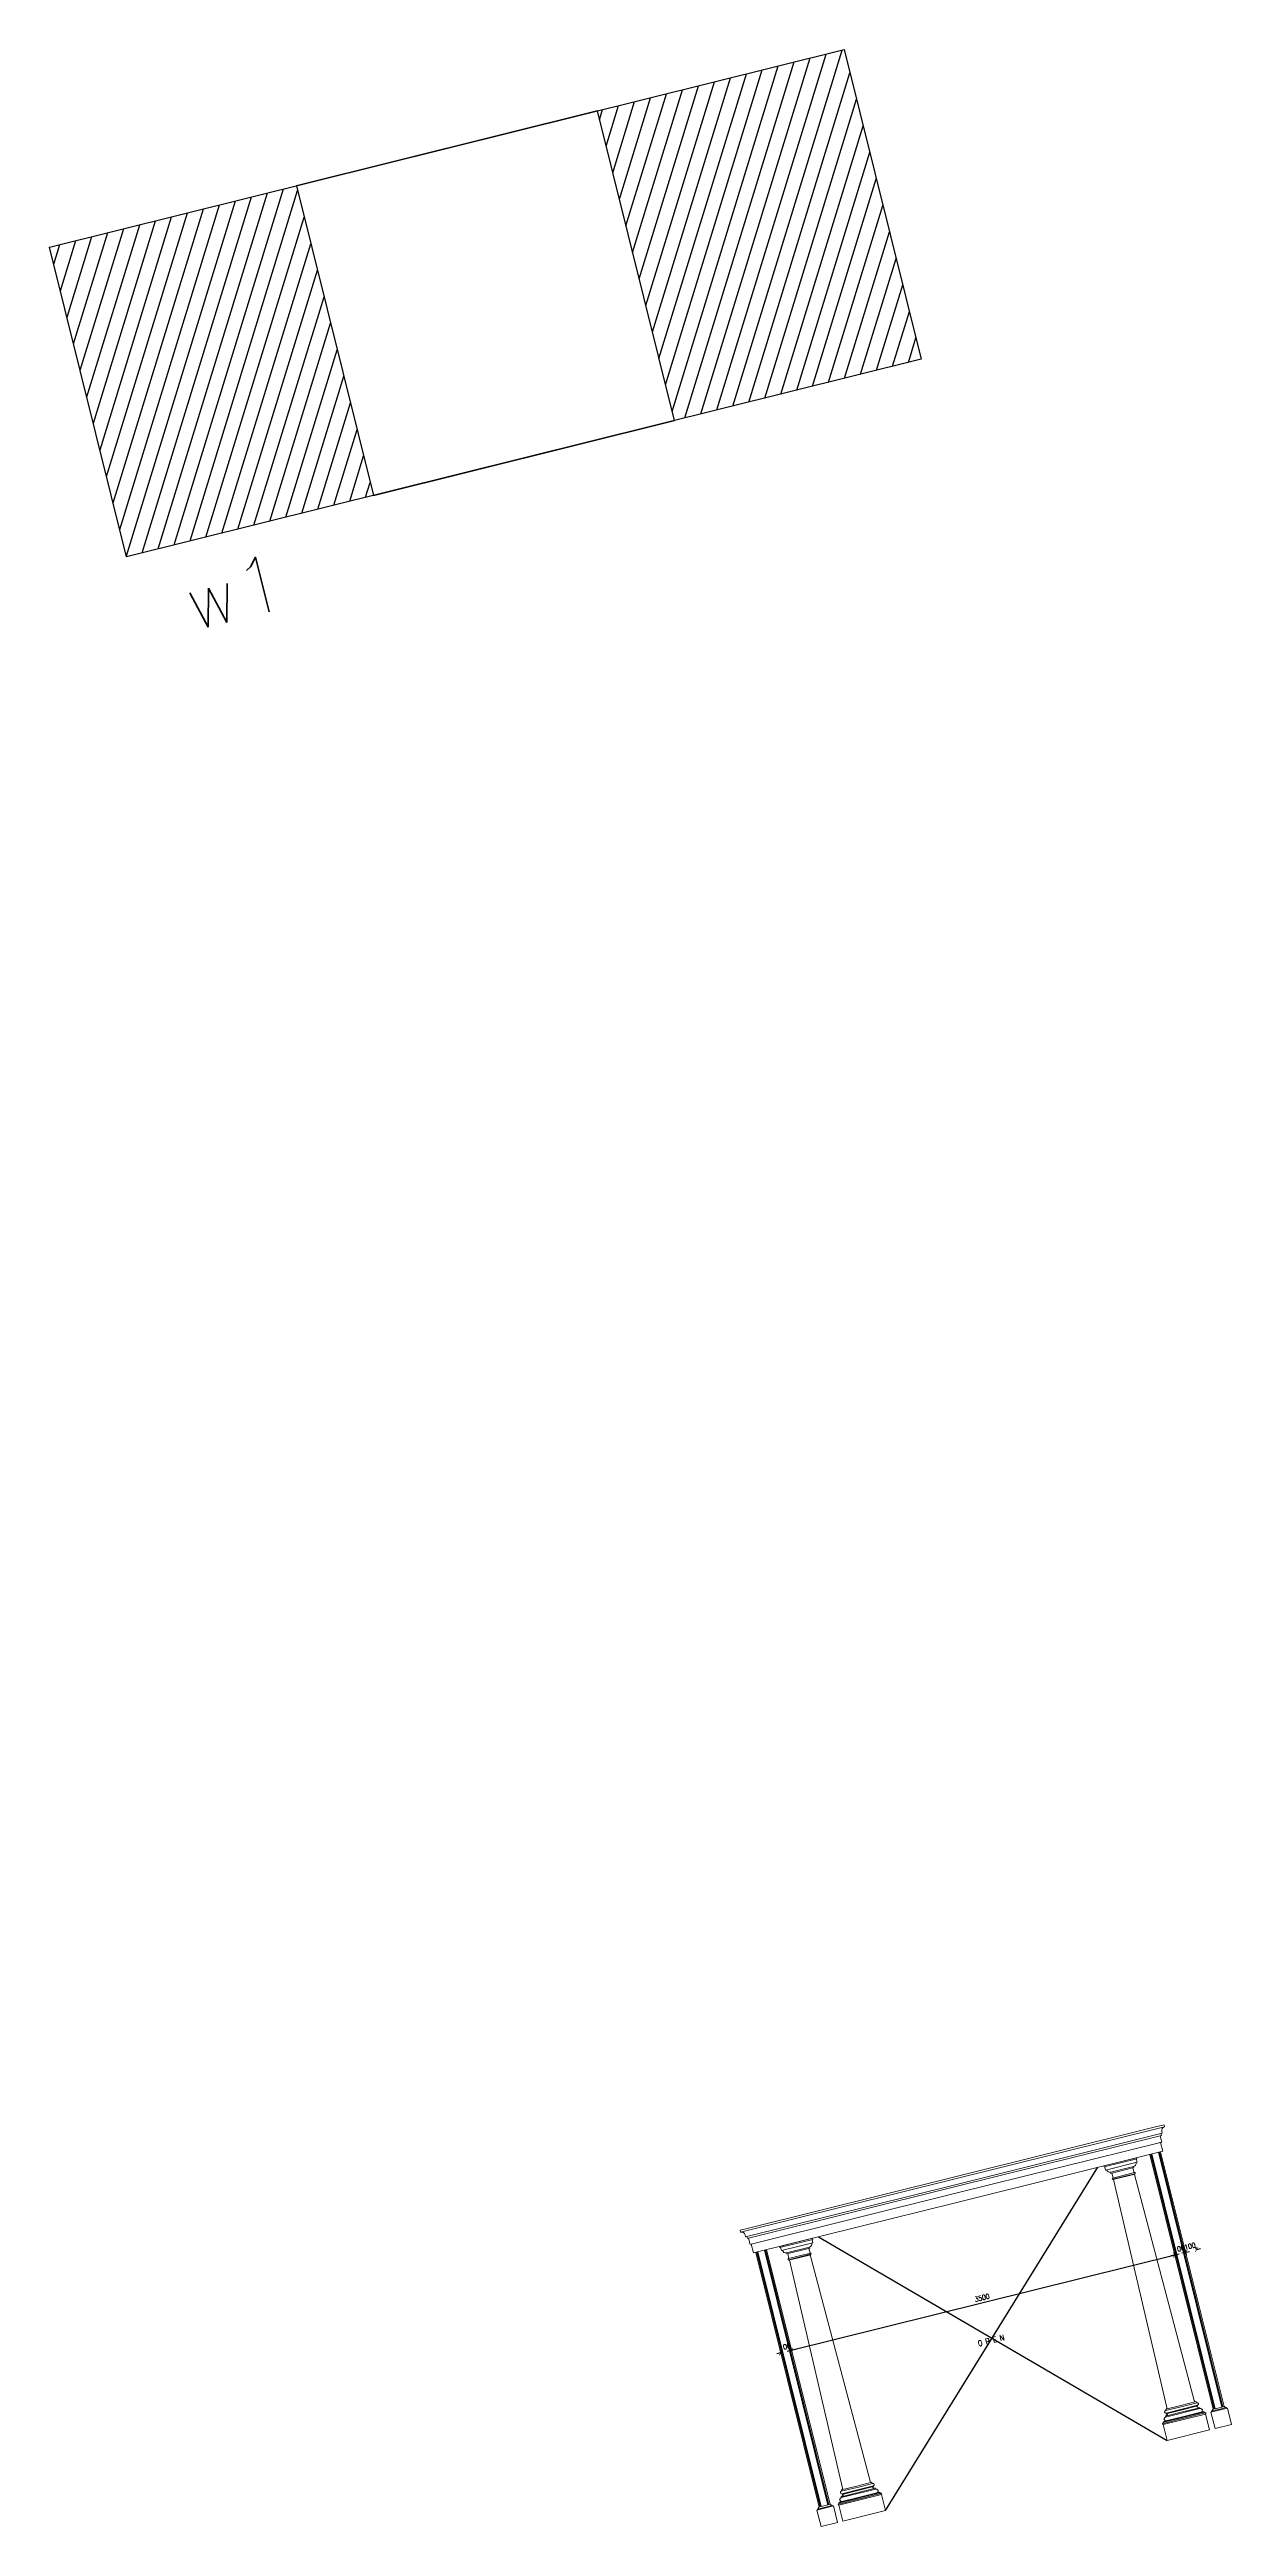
# Model space of a CAD drawing. Header units: inches. Extents: x 122939 to 389145, y 29603 to 574065.
# Drawn here: x 326899 to 337378, y 523483 to 545460 of the extents above; entities that cross this region are included whole.
import ezdxf

# ---------------------------------------------------------------- set-up
doc = ezdxf.new("R2010")
doc.units = ezdxf.units.IN
doc.header["$MEASUREMENT"] = 0
for name, color, linetype in [('8', 8, 'Continuous'), ('Ext.Walls', 31, 'Continuous'), ('gypsum', 31, 'Continuous'), ('ID-Area', 5, 'Continuous'), ('WALL pilaster capital', 41, 'Continuous')]:
    doc.layers.add(name, color=color, linetype=linetype)
for name, color, linetype, lineweight in [('A-Dim-ID', 9, 'Continuous', 20), ('DIM', 252, 'Continuous', 35), ('ID-NOTES', 3, 'Continuous', 0), ('Marble', 6, 'Continuous', 0)]:
    doc.layers.add(name, color=color, linetype=linetype, lineweight=lineweight)
doc.styles.add('ID-ROMANS', font='romans.shx', dxfattribs={"width": 0.8})
doc.styles.add('romans', font='romans.shx')
doc.styles.add('ST9', font='romans.shx', dxfattribs={"width": 0.8})
doc.dimstyles.new('DIM-20', dxfattribs={"dimscale": 1000, "dimtxt": 0.044, "dimasz": 0.035, "dimexe": 0.022, "dimexo": 0.022, "dimgap": 0.022, "dimtad": 1, "dimdec": 0, "dimzin": 0, "dimdsep": 46, "dimtxsty": 'ST9', "dimblk1": 'ARCHTICK', "dimblk2": 'ARCHTICK', "dimsah": 1, "dimcen": 0.088, "dimdle": 0.04, "dimclrd": 256, "dimclre": 256, "dimclrt": 3, "dimadec": 0, "dimazin": 0, "dimtfac": 1, "dimtdec": 0, "dimtix": 1, "dimtofl": 0, "dimtmove": 1, "dimatfit": 3, "dimldrblk": 'CLOSED', "dimfxl": 1, "dimtolj": 1, "dimtzin": 0, "dimarcsym": 0})

# ---------------------------------------------------------------- blocks, each defined once
blk = doc.blocks.new('deco column')
at = {"layer": 'Ext.Walls', "lineweight": 0}
for p, q in [((7265, -5288, 0), (7265, -5298, 0)), ((7564, -5288, 0), (7265, -5288, 0)), ((7564, -5298, 0), (7265, -5298, 0)), ((7270, -5298, 0), (7270, -5328, 0)), ((7559, -5328, 0), (7270, -5328, 0)), ((7319, -5427, 0), (7290, -7503, 0)), ((7310, -5358, 0), (7310, -5368, 0)), ((7519, -5358, 0), (7310, -5358, 0)), ((7519, -5368, 0), (7310, -5368, 0)), ((7514, -5412, 0), (7315, -5412, 0)), ((7315, -5427, 0), (7315, -5422, 0)), ((7514, -5422, 0), (7315, -5422, 0)), ((7514, -5427, 0), (7315, -5427, 0)), ((7318, -5412, 0), (7318, -5368, 0)), ((7510, -5427, 0), (7540, -7503, 0)), ((7511, -5412, 0), (7511, -5368, 0)), ((7514, -5422, 0), (7514, -5427, 0)), ((7519, -5358, 0), (7519, -5368, 0)), ((7559, -5298, 0), (7559, -5328, 0)), ((7564, -5288, 0), (7564, -5298, 0)), ((7240, -7618, 0), (7415, -7618, 0)), ((7258, -7576, 0), (7415, -7576, 0)), ((7258, -7583, 0), (7258, -7576, 0)), ((7258, -7583, 0), (7572, -7583, 0)), ((7271, -7528, 0), (7415, -7528, 0)), ((7271, -7550, 0), (7415, -7550, 0)), ((7271, -7557, 0), (7271, -7550, 0)), ((7271, -7557, 0), (7415, -7557, 0)), ((7276, -7516, 0), (7415, -7516, 0)), ((7276, -7528, 0), (7276, -7516, 0)), ((7553, -7516, 0), (7415, -7516, 0)), ((7559, -7528, 0), (7415, -7528, 0)), ((7559, -7550, 0), (7415, -7550, 0)), ((7559, -7557, 0), (7415, -7557, 0)), ((7572, -7576, 0), (7415, -7576, 0)), ((7589, -7618, 0), (7415, -7618, 0)), ((7553, -7528, 0), (7553, -7516, 0)), ((7559, -7557, 0), (7559, -7550, 0)), ((7572, -7583, 0), (7572, -7576, 0))]:
    blk.add_line(p, q, dxfattribs=at)
for centre, radius, start, end in [((7310, -5328, 0), 30, 180, 270), ((7315, -5417, 0), 5, 90, 270), ((7514, -5417, 0), 5, 270, 90), ((7519, -5328, 0), 30, 270, 360)]:
    blk.add_arc(centre, radius, start, end, dxfattribs=at)
for centre, major_axis, start_param, end_param in [((7258, -7601, 0), (12.2, 12.2), 0.785398, 3.926991), ((7254, -7542, 0), (24.1, 24.1), 4.043473, 4.698234), ((7271, -7539, 0), (-7.83, 7.83), -0.785398, 2.356194), ((7273, -7563, 0), (-4.25, 4.25), 3.211342, 5.374534), ((7276, -7503, 0), (-9.56, 9.56), 2.621969, 3.910571)]:
    blk.add_ellipse(centre, major_axis=major_axis, ratio=1, start_param=start_param, end_param=end_param, dxfattribs=at)
at = {"layer": 'Ext.Walls', "lineweight": 0, "extrusion": (0, 0, -1)}
for centre, major_axis, start_param, end_param in [((7553, -7503, 0), (9.56, 9.56), 2.621969, 3.910571), ((7556, -7563, 0), (4.25, 4.25), 3.211342, 5.374534), ((7575, -7542, 0), (-24.1, 24.1), 4.043473, 4.698234), ((7559, -7539, 0), (7.83, 7.83), -0.785398, 2.356194), ((7572, -7601, 0), (-12.2, 12.2), 0.785398, 3.926991)]:
    blk.add_ellipse(centre, major_axis=major_axis, ratio=1, start_param=start_param, end_param=end_param, dxfattribs=at)
at = {"layer": 'Marble', "color": 6}
for p, q in [((7609, -7643, 0), (7220, -7643, 0)), ((7222, -7633, 0), (7607, -7633, 0)), ((7597, -7623, 0), (7232, -7623, 0))]:
    blk.add_line(p, q, dxfattribs=at)
at = {"layer": 'Marble', "color": 6, "elevation": 0}
for points in [[(7220, -7643), (7217, -7643), (7217, -7633), (7222, -7633, -0.414214), (7232, -7623), (7232, -7618), (7415, -7618)], [(7609, -7643), (7612, -7643), (7612, -7633), (7607, -7633, 0.414214), (7597, -7623), (7597, -7618), (7415, -7618)]]:
    blk.add_lwpolyline(points, format="xyb", dxfattribs=at)
blk.add_lwpolyline([(7220, -7643), (7220, -7788), (7609, -7788), (7609, -7643)], dxfattribs=at)
blk = doc.blocks.new('_ARCHTICK')
at = {"color": 0, "linetype": 'ByBlock', "const_width": 0.15}
blk.add_lwpolyline([(-0.5, -0.5), (0.5, 0.5)], dxfattribs=at)
blk = doc.blocks.new('*D206')
at = {"layer": 'A-Dim-ID', "lineweight": -2, "transparency": 16777216}
for p, q in [((333377, 525041), (333377, 525044)), ((333474, 525065), (333474, 525068)), ((333479, 525046), (333513, 525055)), ((333382, 525022), (333348, 525014))]:
    blk.add_line(p, q, dxfattribs=at)
at = {"layer": 'Defpoints', "color": 0, "transparency": 16777216}
for p in [(333479, 525046), (333480, 525043, 0), (333383, 525019, 0)]:
    blk.add_point(p, dxfattribs=at)
at = {"layer": 'A-Dim-ID', "lineweight": -2, "transparency": 16777216, "xscale": 35, "yscale": 35, "zscale": 35}
for p, rotation in [((333382, 525022), 13.9714232829857), ((333479, 525046), 193.9714232829857)]:
    blk.add_blockref('_ARCHTICK', p, dxfattribs=dict(at, rotation=rotation))
at = {"layer": 'A-Dim-ID', "color": 3, "transparency": 16777216, "insert": (333420, 525077), "char_height": 44, "attachment_point": 5, "rotation": 13.9714, "style": 'ST9'}
blk.add_mtext('\\A1;100', dxfattribs=at)
blk = doc.blocks.new('_CLOSED')
at = {"color": 0, "linetype": 'ByBlock'}
for p, q in [((-1, 0.17), (0, 0)), ((-1, 0.17), (-1, -0.17)), ((0, 0), (-1, -0.17)), ((0, 0), (-1, 0))]:
    blk.add_line(p, q, dxfattribs=at)
blk = doc.blocks.new('*D207')
at = {"layer": 'A-Dim-ID', "lineweight": -2, "transparency": 16777216}
for p, q in [((336873, 525900), (336870, 525913)), ((333440, 525037), (336914, 525901)), ((333477, 525055), (333474, 525068))]:
    blk.add_line(p, q, dxfattribs=at)
at = {"layer": 'Defpoints', "color": 0, "transparency": 16777216}
for p in [(336876, 525891), (336879, 525879, 0), (333482, 525034, 0)]:
    blk.add_point(p, dxfattribs=at)
at = {"layer": 'A-Dim-ID', "lineweight": -2, "transparency": 16777216, "xscale": 35, "yscale": 35, "zscale": 35}
for p, rotation in [((336876, 525891), 13.9714232829857), ((333479, 525046), 193.9714232829857)]:
    blk.add_blockref('_ARCHTICK', p, dxfattribs=dict(at, rotation=rotation))
at = {"layer": 'A-Dim-ID', "color": 3, "transparency": 16777216, "insert": (335167, 525512), "char_height": 44, "attachment_point": 5, "rotation": 13.9714, "style": 'ST9'}
blk.add_mtext('\\A1;3500', dxfattribs=at)
blk = doc.blocks.new('*D208')
at = {"layer": 'A-Dim-ID', "lineweight": -2, "transparency": 16777216}
for p, q in [((336869, 525919), (336881, 525870)), ((336968, 525933), (336978, 525894)), ((336973, 525916), (337007, 525924)), ((336876, 525891), (336842, 525883))]:
    blk.add_line(p, q, dxfattribs=at)
at = {"layer": 'Defpoints', "color": 0, "transparency": 16777216}
for p in [(336863, 525940), (336963, 525955, 0), (336973, 525916)]:
    blk.add_point(p, dxfattribs=at)
at = {"layer": 'A-Dim-ID', "lineweight": -2, "transparency": 16777216, "xscale": 35, "yscale": 35, "zscale": 35}
for p, rotation in [((336876, 525891), 13.9714232829857), ((336973, 525916), 193.9714232829857)]:
    blk.add_blockref('_ARCHTICK', p, dxfattribs=dict(at, rotation=rotation))
at = {"layer": 'A-Dim-ID', "color": 3, "transparency": 16777216, "insert": (336913, 525946), "char_height": 44, "attachment_point": 5, "rotation": 13.9714, "style": 'ST9'}
blk.add_mtext('\\A1;100', dxfattribs=at)
blk = doc.blocks.new('*D209')
at = {"layer": 'A-Dim-ID', "lineweight": -2, "transparency": 16777216}
for p, q in [((336973, 525916), (336939, 525907)), ((336973, 525916), (336967, 525937)), ((337070, 525940), (337064, 525961)), ((337070, 525940), (337104, 525948))]:
    blk.add_line(p, q, dxfattribs=at)
at = {"layer": 'Defpoints', "color": 0, "transparency": 16777216}
for p in [(337070, 525940), (337075, 525918, 0), (336978, 525894)]:
    blk.add_point(p, dxfattribs=at)
at = {"layer": 'A-Dim-ID', "lineweight": -2, "transparency": 16777216, "xscale": 35, "yscale": 35, "zscale": 35}
for p, rotation in [((336973, 525916), 13.9714232829857), ((337070, 525940), 193.9714232829857)]:
    blk.add_blockref('_ARCHTICK', p, dxfattribs=dict(at, rotation=rotation))
at = {"layer": 'A-Dim-ID', "color": 3, "transparency": 16777216, "insert": (337010, 525970), "char_height": 44, "attachment_point": 5, "rotation": 13.9714, "style": 'ST9'}
blk.add_mtext('\\A1;100', dxfattribs=at)

msp = doc.modelspace()

# ---------------------------------------------------------------- hatches: boundary and pattern name
at = {"layer": 'ID-Area'}
h = msp.add_hatch(dxfattribs=at)
h.set_pattern_fill('ANSI31', color=256, scale=1000, angle=13.9714233)
h.set_pattern_definition([(72.94285, (252734.53, 457684.53), (-119.50158, 36.66569), [])])
h.paths.add_polyline_path([(329087.283, 544251.539), (326898.994, 543707.096), (327582.544, 540959.689), (329770.824, 541504.129)])
h.paths.add_polyline_path([(333944.216, 545459.935), (331755.927, 544915.493), (332439.468, 542168.083), (334627.766, 542712.528)])

# ---------------------------------------------------------------- linework, layer by layer
at = {"layer": '8', "color": 6, "lineweight": 0, "ltscale": 5}
for p, q in [((337196.522, 524497.609, 0.009), (337342.084, 524533.825, 0.009)), ((337200.896, 524504.88, 0.009), (337334.813, 524538.199, 0.009)), ((333848.581, 523664.647, 0.009), (333703.018, 523628.431, 0.009)), ((333841.31, 523669.021, 0.009), (333707.392, 523635.703, 0.009))]:
    msp.add_line(p, q, dxfattribs=at)
at = {"layer": '8', "color": 6, "lineweight": 0, "ltscale": 5, "elevation": 0.009}
for points in [[(337196.522, 524497.609), (337196.522, 524497.609), (337232.737, 524352.047), (337378.3, 524388.262), (337342.084, 524533.825)], [(337317.847, 524548.404), (337211.101, 524521.846)], [(333848.581, 523664.647), (333848.581, 523664.647), (333884.797, 523519.085), (333739.234, 523482.869), (333703.018, 523628.431)], [(333717.598, 523652.668), (333824.344, 523679.227)]]:
    msp.add_lwpolyline(points, dxfattribs=at)
for points in [[(337211.101, 524521.846, -0.414213562), (337200.896, 524504.88), (337202.344, 524499.058)], [(337317.847, 524548.404, 0.414213562), (337334.813, 524538.199), (337336.262, 524532.376)], [(333717.598, 523652.668, -0.414213562), (333707.392, 523635.703), (333708.841, 523629.88)], [(333824.344, 523679.227, 0.414213562), (333841.31, 523669.021), (333842.758, 523663.198)]]:
    msp.add_lwpolyline(points, format="xyb", dxfattribs=at)
at = {"layer": 'Ext.Walls', "lineweight": 0, "elevation": 0.002}
msp.add_lwpolyline([(334935.86, 526439.24), (336750.538, 526890.729), (336769.853, 526813.096), (334955.175, 526361.607)], dxfattribs=at)
at = {"layer": 'gypsum', "color": 8}
for p, q in [((334310.02, 523624.879, 0.008), (336192.456, 526669.44, -0.006)), ((333717.895, 526053.774, -0.006), (336807.514, 524246.252, 0.008))]:
    msp.add_line(p, q, dxfattribs=at)
at = {"layer": 'ID-Area'}
for points, elevation in [([(326898.994, 543707.096), (333944.216, 545459.935), (334627.766, 542712.528), (327582.544, 540959.689)], -0.001), ([(329770.824, 541504.129), (332439.468, 542168.083), (331755.927, 544915.493), (329087.283, 544251.539)], 0)]:
    msp.add_lwpolyline(points, close=True, dxfattribs=dict(at, elevation=elevation))
at = {"layer": 'WALL pilaster capital', "lineweight": 0, "ltscale": 5}
for p, q in [((337293.587, 524542.368, 0.009), (336731.036, 526803.438, 0.009)), ((337298.439, 524543.576, 0.009), (336735.888, 526804.645, 0.009)), ((337303.291, 524544.783, 0.009), (336740.74, 526805.853, 0.009)), ((337312.995, 524547.197, 0.009), (336750.445, 526808.267, 0.009)), ((337215.953, 524523.053, 0.009), (336653.403, 526784.123, 0.009)), ((337225.657, 524525.468, 0.009), (336663.107, 526786.538, 0.009)), ((337230.51, 524526.675, 0.009), (336667.959, 526787.745, 0.009)), ((337235.362, 524527.882, 0.009), (336672.811, 526788.952, 0.009)), ((333722.45, 523653.876, 0.009), (333159.9, 525914.946, 0.009)), ((333732.154, 523656.29, 0.009), (333169.604, 525917.36, 0.009)), ((333737.006, 523657.497, 0.009), (333174.456, 525918.567, 0.009)), ((333741.858, 523658.704, 0.009), (333179.308, 525919.774, 0.009)), ((333800.083, 523673.191, 0.009), (333237.533, 525934.261, 0.009)), ((333804.935, 523674.398, 0.009), (333242.385, 525935.468, 0.009)), ((333809.788, 523675.605, 0.009), (333247.237, 525936.675, 0.009)), ((333819.492, 523678.019, 0.009), (333256.941, 525939.089, 0.009))]:
    msp.add_line(p, q, dxfattribs=at)
at = {"layer": 'WALL pilaster capital', "lineweight": 0, "ltscale": 5, "elevation": 0.002}
for points in [[(336706.144, 527027.744), (334901.171, 526578.669)], [(336785.516, 527029.716), (334905.335, 526561.93)], [(336753.354, 526968.459), (334917.813, 526511.779)], [(336746.359, 526948.942), (334921.978, 526495.039)], [(333096.191, 526129.594), (334901.167, 526578.669)], [(333025.148, 526094.142), (334905.332, 526561.929)], [(333082.265, 526055.098), (334917.81, 526511.778)], [(333097.59, 526041.135), (334921.974, 526495.039)], [(334935.857, 526439.24), (333121.176, 525987.75), (333140.491, 525910.117), (334955.172, 526361.606)]]:
    msp.add_lwpolyline(points, dxfattribs=at)
at = {"layer": 'WALL pilaster capital', "lineweight": 0, "ltscale": 5, "elevation": 0.009}
for points in [[(336740.834, 526888.315), (336760.242, 526893.143), (336746.359, 526948.942), (336757.519, 526951.719), (336753.354, 526968.459), (336764.514, 526971.235), (336760.366, 526987.907, -0.414213562), (336785.516, 527029.716), (336781.351, 527046.455), (336706.144, 527027.744)], [(333130.881, 525990.164), (333111.472, 525985.336), (333097.59, 526041.135), (333086.43, 526038.358), (333082.265, 526055.098), (333071.105, 526052.321), (333066.957, 526068.993, 0.414213562), (333025.148, 526094.142), (333020.984, 526110.882), (333096.191, 526129.594)]]:
    msp.add_lwpolyline(points, format="xyb", dxfattribs=at)

# ---------------------------------------------------------------- block references
at = {"layer": 'DIM', "rotation": 13.97142328298569}
msp.add_blockref('deco column', (327920.478, 530060.318, 0.008), dxfattribs=at)
at = {"layer": 'DIM', "xscale": -1, "rotation": 13.97142328298562}
msp.add_blockref('deco column', (339436.548, 532925.496, 0.008), dxfattribs=at)

# ---------------------------------------------------------------- texts
at = {"layer": 'ID-Area', "style": 'romans'}
msp.add_text('w1', height=500, rotation=13.9714233, dxfattribs=at).set_placement((328159.65, 540299.156, 0))
at = {"layer": 'ID-NOTES', "insert": (335125.289, 525128.482, 0), "char_height": 50, "width": 1075.05767, "attachment_point": 1, "rotation": 13.9714233, "style": 'ID-ROMANS'}
msp.add_mtext('O P E N', dxfattribs=at)

# ---------------------------------------------------------------- dimensions: what is measured, and where the dimension line sits
at = {"layer": 'A-Dim-ID'}
for base, p1, p2, picture, middle in [((336875.521, 525891.361, 0), (333482.168, 525033.832, 0.009), (336878.63, 525878.865, 0.009), '*D207', (335166.667, 525511.543, 0)), ((336972.562, 525915.505, 0), (336863.449, 525939.882, 0), (336962.782, 525954.815, 0.009), '*D208', (336913.418, 525946.131, 0)), ((337069.607, 525939.65, 0), (336977.874, 525894.156, 0), (337074.919, 525918.3, 0), '*D209', (337010.461, 525970.276, 0)), ((333479.059, 525046.327, 0), (333382.726, 525019.337, 0.009), (333479.767, 525043.481, 0.009), '*D206', (333419.915, 525076.954, 0))]:
    dim = msp.add_linear_dim(base=base, p1=p1, p2=p2, angle=13.9714233, dimstyle='DIM-20', dxfattribs=at)
    dim.commit()
    dim.dimension.update_dxf_attribs({"geometry": picture, "text_midpoint": middle})

doc.saveas('drawing.dxf')
